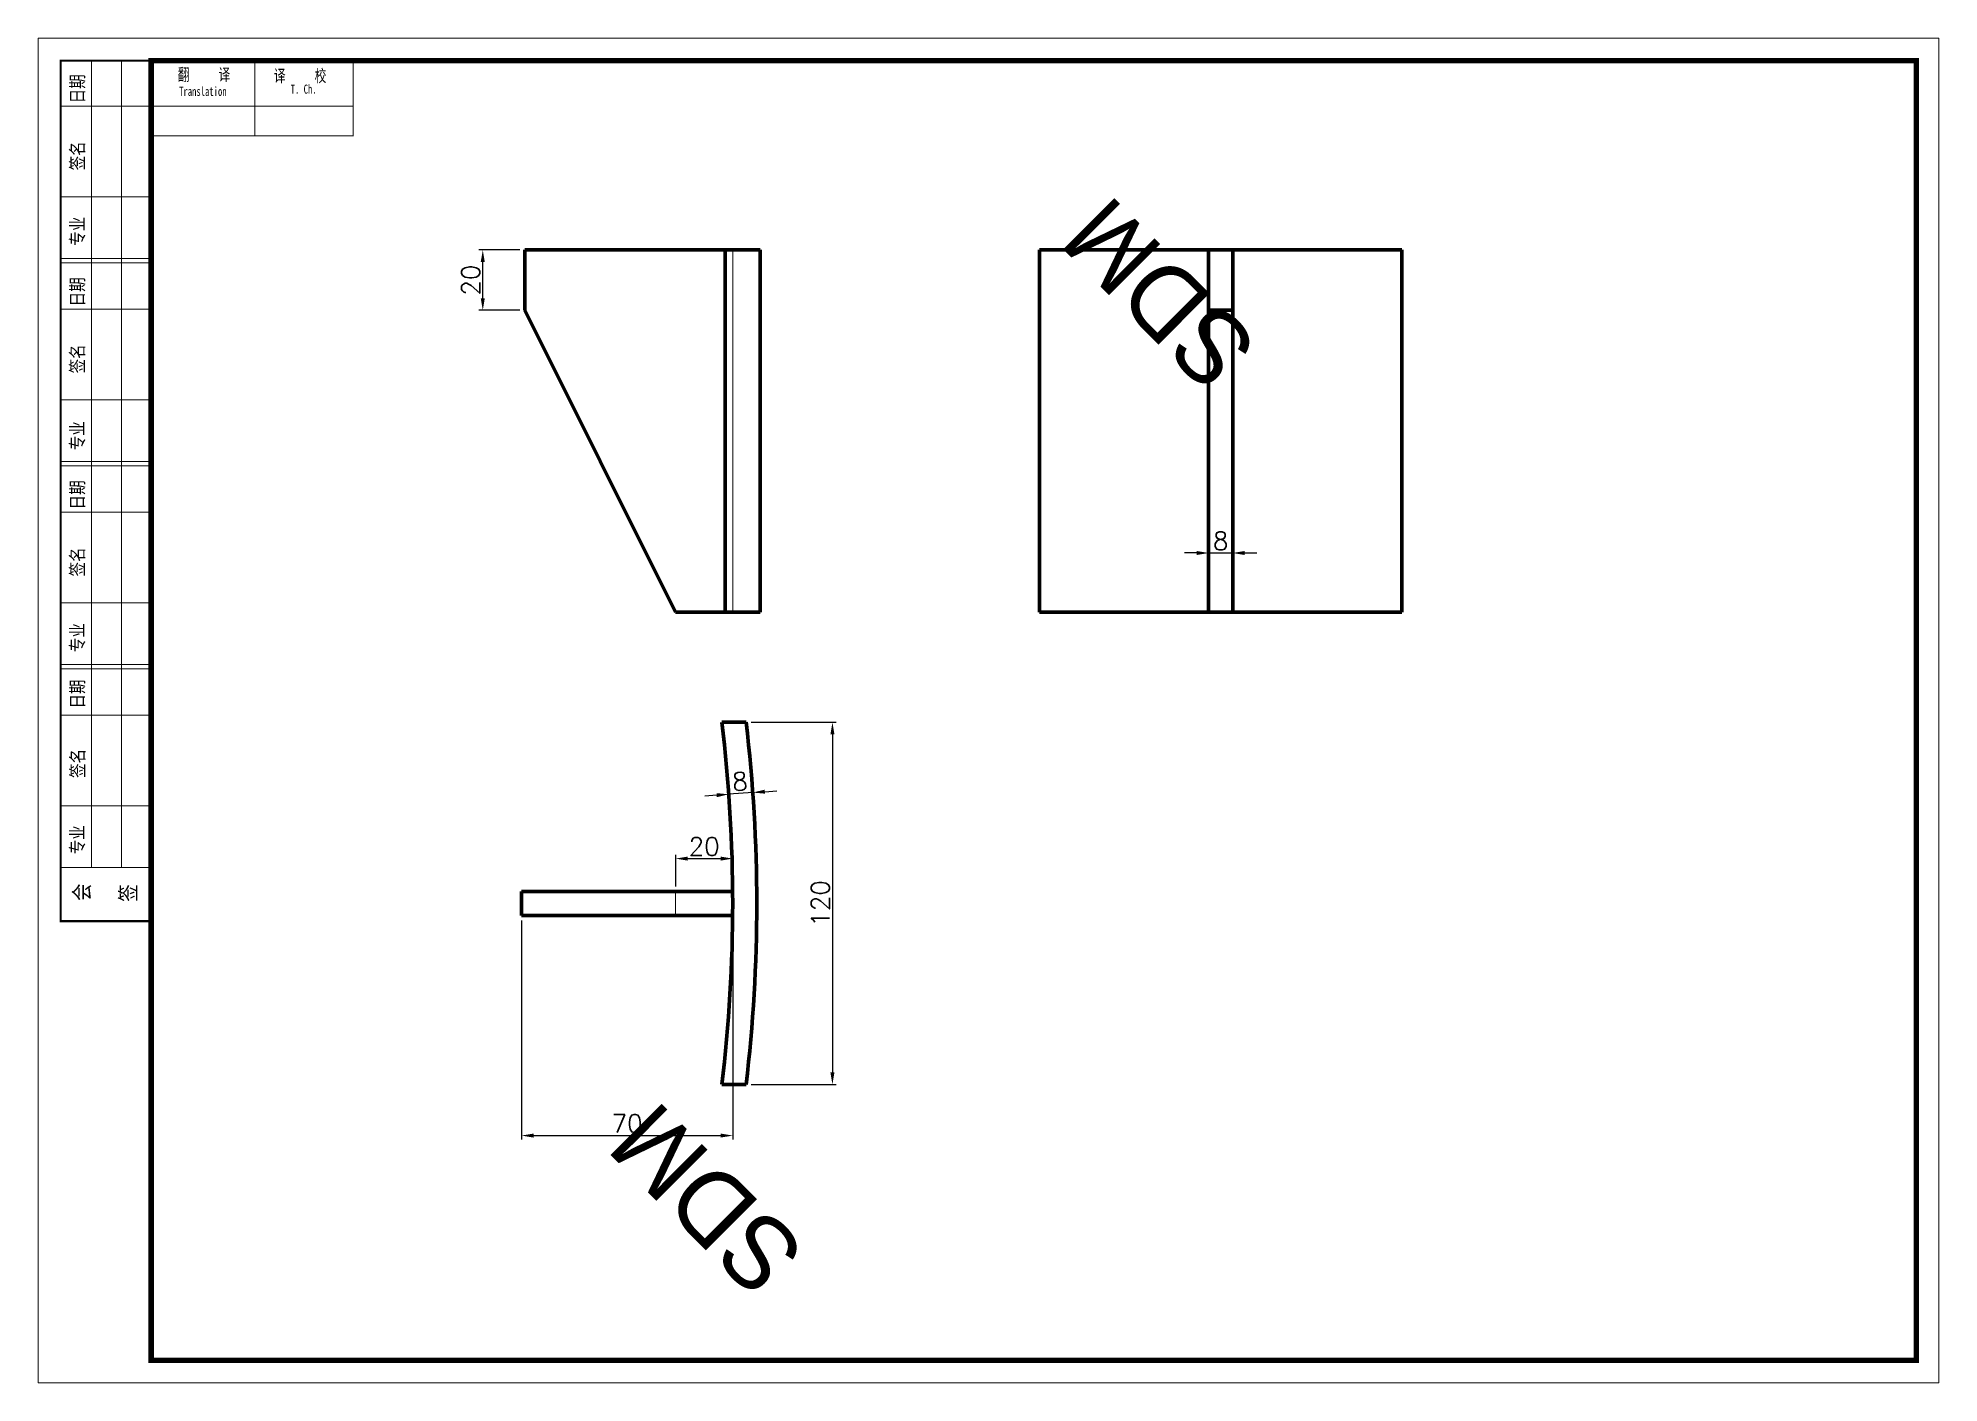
# Model space of a CAD drawing. Header units: millimetres. Extents: x -111403 to -40877, y -22 to 26358.
# Drawn here: x -55032 to -54402, y 1610 to 2056 of the extents above; entities that cross this region are included whole.
import ezdxf

# ---------------------------------------------------------------- set-up
doc = ezdxf.new("R2010")
doc.units = ezdxf.units.MM
doc.header["$PDMODE"] = 34
doc.header["$PDSIZE"] = -6
doc.linetypes.add('ACAD_ISO02W100', pattern=[11, 8, -3])
doc.layers.add('SDMDI', color=253, linetype='Continuous')
for name, color, linetype, lineweight in [('TK', 7, 'Continuous', 20), ('标注', 7, 'Continuous', 18), ('粗实线', 2, 'Continuous', 70), ('虚线', 6, 'ACAD_ISO02W100', 18)]:
    doc.layers.add(name, color=color, linetype=linetype, lineweight=lineweight)
doc.styles.add('sdmdi', font='STCAIYUN.TTF', dxfattribs={"height": 16})
doc.styles.get("Standard").update_dxf_attribs({"font": 'txt.shx', "bigfont": 'hzfs.shx'})
doc.styles.add('宋体', font='SimSun.ttf', dxfattribs={"width": 0.7})
doc.dimstyles.new('ISO-25', dxfattribs={"dimtxt": 6, "dimasz": 4, "dimexe": 1.25, "dimexo": 1.625, "dimgap": 1, "dimtad": 1, "dimtoh": 1, "dimdec": 0, "dimdsep": 46, "dimtxsty": 'Standard', "dimcen": 2.5, "dimadec": 0, "dimazin": 0, "dimtfac": 1, "dimtdec": 0, "dimtmove": 0, "dimatfit": 3, "dimfxl": 0, "dimarcsym": 0})

msp = doc.modelspace()

# ---------------------------------------------------------------- texts
at = {"layer": 'SDMDI', "style": 'sdmdi'}
for p in [(-54626.3066, 1953.9323), (-54776.3066, 1653.9323)]:
    msp.add_text('SDM', height=24, rotation=135, dxfattribs=at).set_placement(p)
at = {"layer": 'TK', "color": 4, "style": '宋体', "width": 0.8}
for s, height, p in [('日期', 4.40538, (-55016.3222, 2033.8873)), ('签名', 4.40538, (-55016.3222, 2011.6928)), ('专业', 4.40538, (-55016.3222, 1986.7408)), ('日期', 4.40538, (-55016.3404, 1966.6368)), ('签名', 4.40538, (-55016.3404, 1944.4423)), ('专业', 4.40538, (-55016.3404, 1918.9957)), ('日期', 4.40538, (-55016.3404, 1899.3864)), ('签名', 4.40538, (-55016.3404, 1877.1919)), ('专业', 4.40538, (-55016.3404, 1852.1291)), ('日期', 4.40538, (-55016.3404, 1833.4483)), ('签名', 4.40538, (-55016.2446, 1810.4371)), ('专业', 4.40538, (-55016.3404, 1785.145)), ('会', 5.2865, (-55014.4139, 1769.7058)), ('签', 5.2865, (-54999.0379, 1769.4358))]:
    msp.add_text(s, height=height, rotation=90, dxfattribs=at).set_placement(p)
at = {"layer": 'TK', "style": '宋体', "width": 0.7}
for s, height, p in [('翻     译', 4.05, (-54985.2486, 2041.3994)), ('译     校', 4.05, (-54953.3757, 2041.0107)), ('Translation', 3, (-54984.7862, 2036.3659)), ('T. Ch.', 3, (-54947.827, 2037.1152))]:
    msp.add_text(s, height=height, dxfattribs=at).set_placement(p)

# ---------------------------------------------------------------- blocks, each defined once
blk = doc.blocks.new('*D15')
at = {"layer": 'Defpoints', "color": 0, "ltscale": 50}
for p in [(-54871.34, 1764.87), (-54801.34, 1768.87), (-54801.34, 1691.97)]:
    blk.add_point(p, dxfattribs=at)
at = {"layer": '标注', "color": 0, "lineweight": -2, "ltscale": 50}
for p, q in [((-54801.34, 1767.25), (-54801.34, 1690.72)), ((-54871.34, 1763.25), (-54871.34, 1690.72)), ((-54867.34, 1691.97), (-54805.34, 1691.97))]:
    blk.add_line(p, q, dxfattribs=at)
at = {"layer": '标注', "color": 0, "ltscale": 50}
for points in [[(-54867.34, 1692.64), (-54867.34, 1691.31), (-54871.34, 1691.97)], [(-54805.34, 1692.64), (-54805.34, 1691.31), (-54801.34, 1691.97)]]:
    blk.add_solid(points, dxfattribs=at)
at = {"layer": '标注', "color": 0, "ltscale": 50, "insert": (-54836.34, 1695.97), "char_height": 6, "attachment_point": 5}
blk.add_mtext('70', dxfattribs=at)
blk = doc.blocks.new('*D16')
at = {"layer": 'Defpoints', "color": 0, "ltscale": 50}
for p in [(-54796.9, 1828.87), (-54796.9, 1708.87), (-54768.29, 1708.87)]:
    blk.add_point(p, dxfattribs=at)
at = {"layer": '标注', "color": 0, "lineweight": -2, "ltscale": 50}
for p, q in [((-54795.27, 1828.87), (-54767.04, 1828.87)), ((-54768.29, 1824.87), (-54768.29, 1712.87)), ((-54795.27, 1708.87), (-54767.04, 1708.87))]:
    blk.add_line(p, q, dxfattribs=at)
at = {"layer": '标注', "color": 0, "ltscale": 50}
for points in [[(-54768.95, 1824.87), (-54767.62, 1824.87), (-54768.29, 1828.87)], [(-54768.95, 1712.87), (-54767.62, 1712.87), (-54768.29, 1708.87)]]:
    blk.add_solid(points, dxfattribs=at)
at = {"layer": '标注', "color": 0, "ltscale": 50, "insert": (-54772.29, 1768.87), "char_height": 6, "attachment_point": 5, "rotation": 90}
blk.add_mtext('120', dxfattribs=at)
blk = doc.blocks.new('*D17')
at = {"layer": 'Defpoints', "color": 0, "ltscale": 50}
for p in [(-54884.17, 1985.34), (-54870.24, 1985.34), (-54870.24, 1965.34)]:
    blk.add_point(p, dxfattribs=at)
at = {"layer": '标注', "color": 0, "lineweight": -2, "ltscale": 50}
for p, q in [((-54871.87, 1985.34), (-54885.42, 1985.34)), ((-54884.17, 1969.34), (-54884.17, 1981.34)), ((-54871.87, 1965.34), (-54885.42, 1965.34))]:
    blk.add_line(p, q, dxfattribs=at)
at = {"layer": '标注', "color": 0, "ltscale": 50}
for points in [[(-54884.84, 1981.34), (-54883.5, 1981.34), (-54884.17, 1985.34)], [(-54884.84, 1969.34), (-54883.5, 1969.34), (-54884.17, 1965.34)]]:
    blk.add_solid(points, dxfattribs=at)
at = {"layer": '标注', "color": 0, "ltscale": 50, "insert": (-54888.17, 1975.34), "char_height": 6, "attachment_point": 5, "rotation": 90}
blk.add_mtext('20', dxfattribs=at)
blk = doc.blocks.new('*D18')
at = {"layer": 'Defpoints', "color": 0, "ltscale": 50}
for p in [(-54802.65, 1805.02), (-54802.65, 1805.02), (-54794.67, 1805.6)]:
    blk.add_point(p, dxfattribs=at)
at = {"layer": '标注', "color": 0, "lineweight": -2, "ltscale": 50}
for p, q in [((-54806.64, 1804.73), (-54810.63, 1804.44)), ((-54802.77, 1806.64), (-54802.74, 1806.27)), ((-54794.67, 1805.6), (-54802.65, 1805.02)), ((-54794.79, 1807.22), (-54794.76, 1806.85)), ((-54790.68, 1805.89), (-54786.69, 1806.18))]:
    blk.add_line(p, q, dxfattribs=at)
at = {"layer": '标注', "color": 0, "ltscale": 50}
for points in [[(-54806.69, 1805.4), (-54806.59, 1804.07), (-54802.65, 1805.02)], [(-54790.73, 1806.56), (-54790.64, 1805.23), (-54794.67, 1805.6)]]:
    blk.add_solid(points, dxfattribs=at)
at = {"layer": '标注', "color": 0, "ltscale": 50, "insert": (-54798.95, 1809.3), "char_height": 6, "attachment_point": 5, "rotation": 4.14593}
blk.add_mtext('8', dxfattribs=at)
blk = doc.blocks.new('*D19')
at = {"layer": 'Defpoints', "color": 0, "ltscale": 50}
for p in [(-54635.62, 1884.95), (-54643.62, 1874.4), (-54635.62, 1874.4)]:
    blk.add_point(p, dxfattribs=at)
at = {"layer": '标注', "color": 0, "lineweight": -2, "ltscale": 50}
for p, q in [((-54647.62, 1884.95), (-54651.62, 1884.95)), ((-54643.62, 1876.03), (-54643.62, 1886.2)), ((-54643.62, 1884.95), (-54635.62, 1884.95)), ((-54635.62, 1876.03), (-54635.62, 1886.2)), ((-54631.62, 1884.95), (-54627.62, 1884.95))]:
    blk.add_line(p, q, dxfattribs=at)
at = {"layer": '标注', "color": 0, "ltscale": 50}
for points in [[(-54647.62, 1885.62), (-54647.62, 1884.28), (-54643.62, 1884.95)], [(-54631.62, 1885.62), (-54631.62, 1884.28), (-54635.62, 1884.95)]]:
    blk.add_solid(points, dxfattribs=at)
at = {"layer": '标注', "color": 0, "ltscale": 50, "insert": (-54639.62, 1888.95), "char_height": 6, "attachment_point": 5}
blk.add_mtext('8', dxfattribs=at)
blk = doc.blocks.new('*D87')
at = {"layer": 'Defpoints', "color": 0, "ltscale": 50}
for p in [(-54801.34, 1783.72), (-54820.24, 1772.87), (-54801.34, 1768.87)]:
    blk.add_point(p, dxfattribs=at)
at = {"layer": '标注', "color": 0, "lineweight": -2, "ltscale": 50}
for p, q in [((-54820.24, 1774.5), (-54820.24, 1784.97)), ((-54816.24, 1783.72), (-54805.34, 1783.72)), ((-54801.34, 1770.5), (-54801.34, 1784.97))]:
    blk.add_line(p, q, dxfattribs=at)
at = {"layer": '标注', "color": 0, "ltscale": 50}
for points in [[(-54816.24, 1784.38), (-54816.24, 1783.05), (-54820.24, 1783.72)], [(-54805.34, 1784.38), (-54805.34, 1783.05), (-54801.34, 1783.72)]]:
    blk.add_solid(points, dxfattribs=at)
at = {"layer": '标注', "color": 0, "ltscale": 50, "insert": (-54810.79, 1787.72), "char_height": 6, "attachment_point": 5}
blk.add_mtext('20', dxfattribs=at)

# ---------------------------------------------------------------- dimensions: what is measured, and where the dimension line sits
at = {"layer": '标注', "ltscale": 50}
dim = msp.add_linear_dim(base=(-54884.1714, 1985.3382), p1=(-54870.2413, 1965.3382), p2=(-54870.2413, 1985.3382), angle=90, dimstyle='ISO-25', dxfattribs=at)
dim.commit()
dim.dimension.update_dxf_attribs({"geometry": '*D17', "text_midpoint": (-54884.1714, 1975.3382), "dimtype": 160})
dim = msp.add_linear_dim(base=(-54635.62, 1884.9488), p1=(-54643.62, 1874.4034), p2=(-54635.62, 1874.4034), dimstyle='ISO-25', dxfattribs=at)
dim.commit()
dim.dimension.update_dxf_attribs({"geometry": '*D19', "text_midpoint": (-54639.62, 1884.9488), "dimtype": 160})
dim = msp.add_linear_dim(base=(-54768.2859, 1708.8748), p1=(-54796.8991, 1828.8748), p2=(-54796.8991, 1708.8748), angle=90, dimstyle='ISO-25', dxfattribs=at)
dim.commit()
dim.dimension.update_dxf_attribs({"geometry": '*D16', "text_midpoint": (-54772.2859, 1768.8748)})
dim = msp.add_aligned_dim(p1=(-54794.6727, 1805.6017), p2=(-54802.6518, 1805.0233), distance=0, dimstyle='ISO-25', dxfattribs=at)
dim.commit()
dim.dimension.update_dxf_attribs({"geometry": '*D18', "text_midpoint": (-54798.9515, 1809.302)})
dim = msp.add_linear_dim(base=(-54801.3434, 1783.7163), p1=(-54820.2413, 1772.8748), p2=(-54801.3434, 1768.8748), text='20', dimstyle='ISO-25', dxfattribs=at)
dim.commit()
dim.dimension.update_dxf_attribs({"geometry": '*D87', "text_midpoint": (-54810.7923, 1787.7163)})
dim = msp.add_linear_dim(base=(-54801.3434, 1691.975), p1=(-54871.3434, 1764.8748), p2=(-54801.3434, 1768.8748), dimstyle='ISO-25', dxfattribs=at)
dim.commit()
dim.dimension.update_dxf_attribs({"geometry": '*D15', "text_midpoint": (-54836.3434, 1695.975)})

# ---------------------------------------------------------------- linework, layer by layer
at = {"layer": 'TK', "color": 1}
for p, q in [((-54927.0876, 2023.0988), (-54927.0876, 2048.7797)), ((-54994.0282, 2023.0988), (-54927.0512, 2023.0988))]:
    msp.add_line(p, q, dxfattribs=at)
at = {"layer": 'TK'}
msp.add_lwpolyline([(-55031.5645, 1610.0282), (-54401.5645, 1610.0282), (-54401.5645, 2055.5282), (-55031.5645, 2055.5282)], close=True, dxfattribs=at)
at = {"layer": 'TK', "color": 1, "const_width": 0.75}
msp.add_lwpolyline([(-55024.0645, 2048.0282), (-55024.0645, 1763.0282), (-54994.0645, 1763.0282), (-54994.0645, 2048.0282)], close=True, dxfattribs=at)
at = {"layer": 'TK', "color": 4, "linetype": 'Continuous'}
for points in [[(-55013.7928, 1780.726), (-55013.7928, 2048.0282)], [(-55003.9196, 1780.726), (-55003.9196, 2048.0282)], [(-54959.6662, 2048.363), (-54959.6662, 2023.0988)], [(-55023.6478, 2032.9538), (-54994.0282, 2032.9538)], [(-54994.0282, 2032.9538), (-54927.0512, 2032.9538)], [(-55023.6478, 2002.9253), (-54994.0282, 2002.9253)], [(-55023.666, 1981.0513), (-54994.0464, 1981.0513)], [(-55023.6478, 1982.4773), (-54994.0282, 1982.4773)], [(-55023.666, 1965.7034), (-54994.0464, 1965.7034)], [(-55023.666, 1935.6748), (-54994.0464, 1935.6748)], [(-55023.666, 1915.2269), (-54994.0464, 1915.2269)], [(-55023.666, 1913.8008), (-54994.0464, 1913.8008)], [(-55023.666, 1898.4529), (-54994.0464, 1898.4529)], [(-55023.666, 1868.4244), (-54994.0464, 1868.4244)], [(-55023.666, 1847.9764), (-54994.0464, 1847.9764)], [(-55023.666, 1846.5504), (-54994.0464, 1846.5504)], [(-55023.666, 1831.2025), (-54994.0464, 1831.2025)], [(-55023.666, 1801.1739), (-54994.0464, 1801.1739)], [(-55023.666, 1780.726), (-54994.0464, 1780.726)]]:
    msp.add_lwpolyline(points, dxfattribs=at)
at = {"layer": 'TK'}
msp.add_lwpolyline([(-54994.0645, 1617.5282, 1.8, 1.8, 0), (-54409.0645, 1617.5282, 1.8, 1.8, 0), (-54409.0645, 2048.0282, 1.8, 1.8, 0), (-54994.0645, 2048.0282, 1.8, 1.8, 0)], format="xyseb", close=True, dxfattribs=at)
at = {"layer": '粗实线'}
for p, q in [((-54870.2413, 1965.3382), (-54870.2413, 1985.3382)), ((-54870.2413, 1985.3382), (-54792.2413, 1985.3382)), ((-54803.8543, 1865.3382), (-54803.8543, 1985.3382)), ((-54792.2413, 1865.3382), (-54792.2413, 1985.3382)), ((-54699.62, 1985.3382), (-54579.62, 1985.3382)), ((-54699.62, 1985.3382), (-54699.62, 1865.3382)), ((-54643.62, 1985.3382), (-54643.62, 1865.3382)), ((-54635.62, 1985.3382), (-54635.62, 1865.3382)), ((-54579.62, 1985.3382), (-54579.62, 1865.3382)), ((-54870.2413, 1965.3382), (-54820.2413, 1865.3382)), ((-54643.62, 1965.3382), (-54635.62, 1965.3382)), ((-54820.2413, 1865.3382), (-54792.2413, 1865.3382)), ((-54699.62, 1865.3382), (-54579.62, 1865.3382)), ((-54804.9564, 1828.8748), (-54796.8991, 1828.8748)), ((-54871.3434, 1772.8748), (-54871.3434, 1764.8748)), ((-54871.3434, 1772.8748), (-54801.3594, 1772.8748)), ((-54871.3434, 1764.8748), (-54801.3594, 1764.8748)), ((-54804.9564, 1708.8748), (-54796.8991, 1708.8748))]:
    msp.add_line(p, q, dxfattribs=at)
for radius, start, end in [(500, 353.1078974, 6.8921026), (508, 353.2169485, 6.7830515)]:
    msp.add_arc((-55301.3434, 1768.8748), radius, start, end, dxfattribs=at)
at = {"layer": '虚线', "ltscale": 50}
for p, q in [((-54801.3434, 1865.3382), (-54801.3434, 1985.3382)), ((-54820.2413, 1772.8748), (-54820.2413, 1764.8748))]:
    msp.add_line(p, q, dxfattribs=at)

msp.set_redraw_order([(e.dxf.handle, doc.entitydb.next_handle()) for e in msp.query("TEXT MTEXT ATTDEF DIMENSION ARC_DIMENSION")])  # texts and dimensions are drawn at this point

doc.saveas('drawing.dxf')
